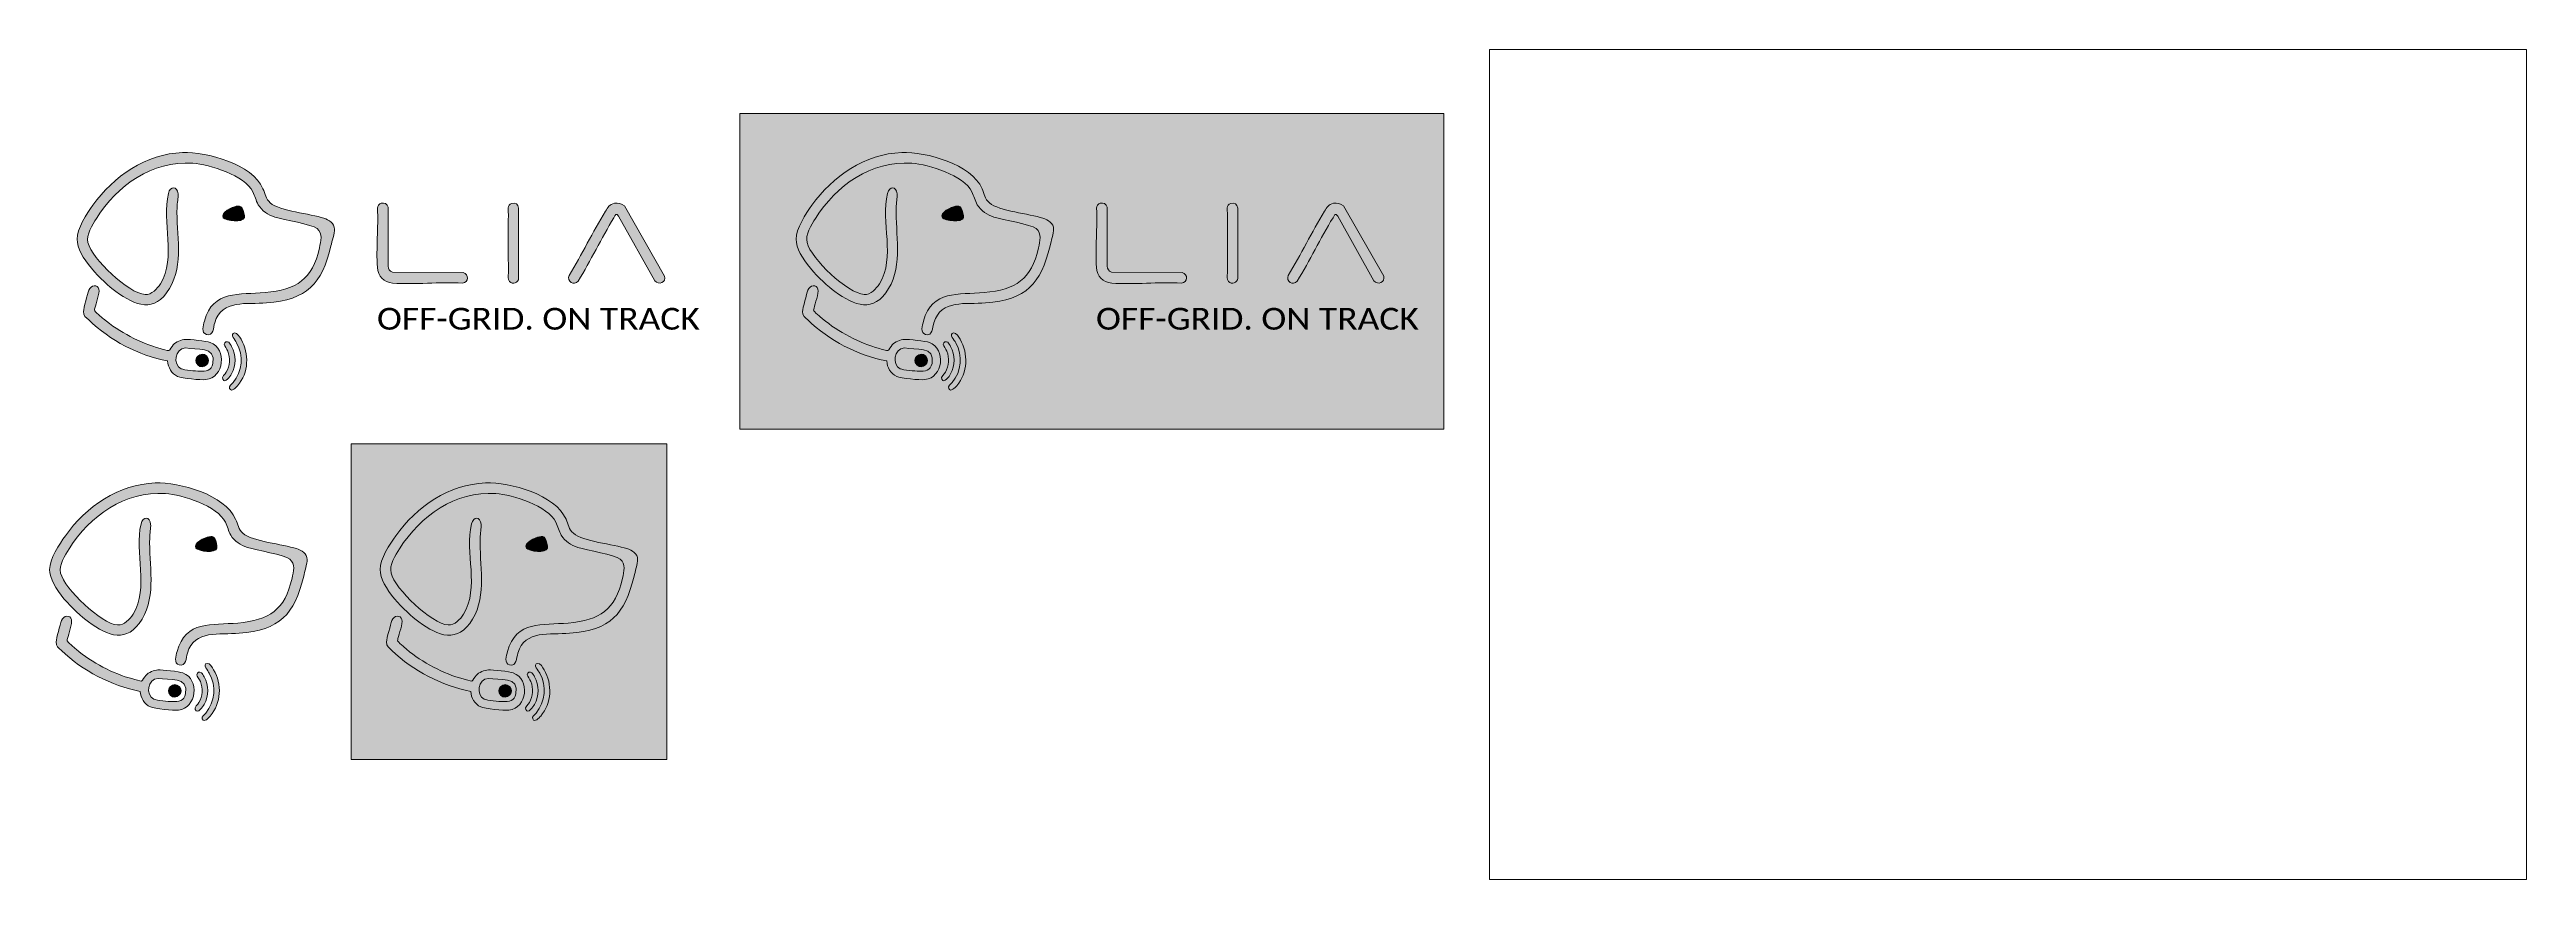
# Model space of a CAD drawing. Extents: x -362 to 2987, y -1020 to 102.
import ezdxf

# ---------------------------------------------------------------- set-up
doc = ezdxf.new("R2010")
doc.units = 0
doc.header["$MEASUREMENT"] = 0
doc.layers.add('Capa 1', color=7, linetype='Continuous', lineweight=0)
picture_1 = doc.add_image_def('image1.png', size_in_pixel=(1402, 1122))

# ---------------------------------------------------------------- blocks, each defined once
blk = doc.blocks.new('Block_0')
at = {"layer": 'Capa 1', "true_color": 0x1b242d, "transparency": 33554687}
h = blk.add_hatch(color=250, dxfattribs=at)
h.dxf.hatch_style = 2
h.paths.add_polyline_path([(1523.2, -410.7), (571.1, -410.7), (571.1, 16), (1523.2, 16)])
h = blk.add_hatch(color=250, dxfattribs=at)
h.dxf.hatch_style = 2
h.paths.add_polyline_path([(472.4, -857.4), (45.7, -857.4), (45.7, -430.7), (472.4, -430.7)])
at = {"layer": 'Capa 1'}
for points in [[(1523.2, -410.7), (571.1, -410.7), (571.1, 16), (1523.2, 16)], [(472.4, -857.4), (45.7, -857.4), (45.7, -430.7), (472.4, -430.7)]]:
    blk.add_lwpolyline(points, close=True, dxfattribs=at)
blk = doc.blocks.new('Block_3')
at = {"layer": 'Capa 1', "true_color": 0x202933, "transparency": 33554687}
h = blk.add_hatch(color=250, dxfattribs=at)
h.dxf.hatch_style = 2
edge = h.paths.add_edge_path()
edge.add_spline(control_points=[(86.3, -105.4), (90.8, -104.3), (94.7, -106.2), (95.9, -110.6), (95.9, -110.6), (95.9, -190.3), (95.9, -190.3), (96.3, -194.3), (97.7, -197), (101.6, -198.5), (101.6, -198.5), (197.4, -198.8), (197.4, -198.8), (205.5, -201.4), (205.1, -212.6), (196.2, -213.3), (165.6, -211.5), (132.2, -215.7), (101.9, -213.3), (89.8, -212.4), (82.3, -204.1), (81.4, -192.1), (79.4, -166.3), (82.9, -137.9), (81.4, -111.9), (81.4, -109.2), (83.7, -106), (86.3, -105.4)], knot_values=[0, 0, 0, 0, 1, 1, 1, 2, 2, 2, 3, 3, 3, 4, 4, 4, 5, 5, 5, 6, 6, 6, 7, 7, 7, 8, 8, 8, 9, 9, 9, 9], degree=3, periodic=0)
h = blk.add_hatch(color=250, dxfattribs=at)
h.dxf.hatch_style = 2
edge = h.paths.add_edge_path()
edge.add_spline(control_points=[(259.9, -211.2), (257, -208.2), (258.4, -203.2), (258.4, -199.7), (258.3, -173.2), (258.2, -146.6), (258.4, -120), (258.5, -115.2), (256.4, -107.2), (262.8, -105.5), (267.8, -104.2), (271.7, -106.7), (272.3, -111.9), (272.3, -111.9), (272.3, -206.7), (272.3, -206.7), (272.1, -212.8), (264, -215.6), (259.9, -211.2)], knot_values=[0, 0, 0, 0, 1, 1, 1, 2, 2, 2, 3, 3, 3, 4, 4, 4, 5, 5, 5, 6, 6, 6, 6], degree=3, periodic=0)
h = blk.add_hatch(color=250, dxfattribs=at)
h.dxf.hatch_style = 2
edge = h.paths.add_edge_path()
edge.add_spline(control_points=[(401.7, -105.4), (406.9, -104.5), (411.4, -105.7), (415.4, -109), (415.4, -109), (469.6, -204), (469.6, -204), (472, -211.9), (461.8, -216.9), (456.5, -210.1), (456.5, -210.1), (407.4, -122.7), (407.4, -122.7), (404, -117.9), (403.2, -121.7), (401.1, -125), (384, -152.6), (369.7, -182.9), (352.8, -210.7), (346.7, -217), (337.1, -211.3), (340.6, -202.9), (357.7, -174.5), (372.5, -144.6), (389.7, -116.2), (392.8, -111.2), (395.2, -106.5), (401.7, -105.4)], knot_values=[0, 0, 0, 0, 1, 1, 1, 2, 2, 2, 3, 3, 3, 4, 4, 4, 5, 5, 5, 6, 6, 6, 7, 7, 7, 8, 8, 8, 9, 9, 9, 9], degree=3, periodic=0)
at = {"layer": 'Capa 1'}
for points, knots in [([(86.3, -105.4), (90.8, -104.3), (94.7, -106.2), (95.9, -110.6), (95.9, -110.6), (95.9, -190.3), (95.9, -190.3), (96.3, -194.3), (97.7, -197), (101.6, -198.5), (101.6, -198.5), (197.4, -198.8), (197.4, -198.8), (205.5, -201.4), (205.1, -212.6), (196.2, -213.3), (165.6, -211.5), (132.2, -215.7), (101.9, -213.3), (89.8, -212.4), (82.3, -204.1), (81.4, -192.1), (79.4, -166.3), (82.9, -137.9), (81.4, -111.9), (81.4, -109.2), (83.7, -106), (86.3, -105.4)], [0, 0, 0, 0, 1, 1, 1, 2, 2, 2, 3, 3, 3, 4, 4, 4, 5, 5, 5, 6, 6, 6, 7, 7, 7, 8, 8, 8, 9, 9, 9, 9]), ([(259.9, -211.2), (257, -208.2), (258.4, -203.2), (258.4, -199.7), (258.3, -173.2), (258.2, -146.6), (258.4, -120), (258.5, -115.2), (256.4, -107.2), (262.8, -105.5), (267.8, -104.2), (271.7, -106.7), (272.3, -111.9), (272.3, -111.9), (272.3, -206.7), (272.3, -206.7), (272.1, -212.8), (264, -215.6), (259.9, -211.2)], [0, 0, 0, 0, 1, 1, 1, 2, 2, 2, 3, 3, 3, 4, 4, 4, 5, 5, 5, 6, 6, 6, 6]), ([(401.7, -105.4), (406.9, -104.5), (411.4, -105.7), (415.4, -109), (415.4, -109), (469.6, -204), (469.6, -204), (472, -211.9), (461.8, -216.9), (456.5, -210.1), (456.5, -210.1), (407.4, -122.7), (407.4, -122.7), (404, -117.9), (403.2, -121.7), (401.1, -125), (384, -152.6), (369.7, -182.9), (352.8, -210.7), (346.7, -217), (337.1, -211.3), (340.6, -202.9), (357.7, -174.5), (372.5, -144.6), (389.7, -116.2), (392.8, -111.2), (395.2, -106.5), (401.7, -105.4)], [0, 0, 0, 0, 1, 1, 1, 2, 2, 2, 3, 3, 3, 4, 4, 4, 5, 5, 5, 6, 6, 6, 7, 7, 7, 8, 8, 8, 9, 9, 9, 9])]:
    blk.add_open_spline(points, degree=3, knots=knots, dxfattribs=at)
blk = doc.blocks.new('Block_2')
at = {"layer": 'Capa 1'}
blk.add_blockref('Block_3', (0, 0), dxfattribs=at)
at = {"layer": 'Capa 1', "insert": (80.8, -276.6), "char_height": 0.2, "attachment_point": 7}
blk.add_mtext('\\C125;\\c8760636;\\FCalibri|b0|i0|c1;\\H29.394078;\\W1.107380;OFF-GRID. ON TRACK', dxfattribs=at)
blk = doc.blocks.new('Block_4')
at = {"layer": 'Capa 1', "true_color": 0x202933, "transparency": 33554687}
h = blk.add_hatch(color=250, dxfattribs=at)
h.dxf.hatch_style = 2
edge = h.paths.add_edge_path()
edge.add_spline(control_points=[(-182, -36.8), (-148.8, -35.7), (-87.8, -52.7), (-73.3, -85.7), (-70.1, -92.9), (-69.9, -99.3), (-63.4, -104.9), (-50.7, -115.9), (-9.1, -119.6), (8.8, -125.6), (15.8, -128), (23.5, -132), (23.4, -140.6), (23.4, -145.9), (20, -157.2), (18.6, -162.9), (6.1, -214.9), (-13.6, -235.7), (-68.5, -240.2), (-94.9, -242.3), (-128.8, -234.9), (-138.5, -266.9), (-140.4, -273.2), (-140, -285.4), (-149.7, -282.8), (-157.4, -280.8), (-154, -270.3), (-152.5, -264.8), (-140.9, -222), (-105.2, -229.5), (-70.4, -226.2), (-27.6, -222.3), (-6.6, -208.4), (3, -165.6), (4.9, -156.7), (7.9, -146.4), (-0.2, -139.7), (-7.7, -133.5), (-44.8, -128.3), (-57.3, -124.1), (-66.4, -120.9), (-74.8, -115.8), (-79.8, -107.4), (-83, -101.9), (-84.2, -95.5), (-87, -90), (-98, -67.9), (-145.2, -52.7), (-168.3, -51.2), (-223.3, -47.7), (-270.2, -81), (-298.4, -125.8), (-304.1, -134.8), (-312.5, -147.9), (-309.9, -158.6), (-304.5, -180.4), (-255.2, -227.2), (-232.8, -228.8), (-223.9, -229.4), (-216.2, -221.1), (-212, -214.2), (-189.9, -178.4), (-210.5, -130.8), (-201.2, -92.2), (-198.6, -81.6), (-189, -82.2), (-188.2, -92.6), (-187.7, -98), (-189.4, -105.2), (-189.5, -110.9), (-190.5, -147.1), (-180.1, -188), (-199.7, -220.8), (-219.9, -254.5), (-245.9, -243.9), (-272.2, -224.6), (-290.8, -211), (-324.5, -178.2), (-324.7, -153.9), (-324.9, -140.1), (-311.5, -119.2), (-303.5, -108.1), (-275.5, -69.1), (-231.4, -38.5), (-182, -36.8)], knot_values=[0, 0, 0, 0, 1, 1, 1, 2, 2, 2, 3, 3, 3, 4, 4, 4, 5, 5, 5, 6, 6, 6, 7, 7, 7, 8, 8, 8, 9, 9, 9, 10, 10, 10, 11, 11, 11, 12, 12, 12, 13, 13, 13, 14, 14, 14, 15, 15, 15, 16, 16, 16, 17, 17, 17, 18, 18, 18, 19, 19, 19, 20, 20, 20, 21, 21, 21, 22, 22, 22, 23, 23, 23, 24, 24, 24, 25, 25, 25, 26, 26, 26, 27, 27, 27, 28, 28, 28, 28], degree=3, periodic=0)
h = blk.add_hatch(color=250, dxfattribs=at)
h.dxf.hatch_style = 2
edge = h.paths.add_edge_path()
edge.add_spline(control_points=[(-109.4, -109.5), (-105.9, -109), (-103.5, -108.9), (-101.5, -112), (-99.9, -114.6), (-97.9, -121.9), (-98.5, -124.8), (-99.9, -132.1), (-123.8, -129.6), (-127, -124.9), (-131.3, -118.2), (-114.6, -110.2), (-109.4, -109.5)], knot_values=[0, 0, 0, 0, 1, 1, 1, 2, 2, 2, 3, 3, 3, 4, 4, 4, 4], degree=3, periodic=0)
h = blk.add_hatch(color=250, dxfattribs=at)
h.dxf.hatch_style = 2
edge = h.paths.add_edge_path()
edge.add_spline(control_points=[(-178.2, -301), (-192.3, -301.7), (-195.6, -323.6), (-183.9, -329.1), (-179.9, -331), (-164, -332.3), (-158.9, -332.5), (-150.3, -332.7), (-142.8, -331.6), (-141, -321.9), (-136.4, -297.7), (-163.3, -303.8), (-178.2, -301)], knot_values=[0, 0, 0, 0, 1, 1, 1, 2, 2, 2, 3, 3, 3, 4, 4, 4, 4], degree=3, periodic=0)
edge = h.paths.add_edge_path()
edge.add_spline(control_points=[(-202.2, -318.6), (-241.8, -310.8), (-279.8, -291.2), (-308.9, -263.2), (-312.7, -259.6), (-316.2, -257.6), (-315.9, -251.8), (-315.7, -246.8), (-310.6, -228.1), (-308.7, -223), (-306.1, -215.6), (-296.7, -214.9), (-295.2, -221.6), (-293.9, -227.2), (-299.2, -240.7), (-300.5, -247), (-300.7, -247.9), (-301.2, -249.4), (-301.2, -250.1), (-301.2, -251.4), (-290.9, -260.1), (-289, -261.6), (-267.3, -279.5), (-239.4, -294.5), (-212.2, -301.8), (-209.9, -302.4), (-202.2, -304.6), (-200.5, -304.6), (-199.3, -304.6), (-196.4, -298.6), (-194.9, -297), (-191.2, -293.1), (-183.7, -289.6), (-178.3, -289.5), (-172.4, -289.3), (-149.7, -291.7), (-144.6, -293.6), (-121.4, -302.3), (-126, -341.3), (-150.6, -343.8), (-157.4, -344.5), (-182.8, -342.1), (-188.7, -339.5), (-196.7, -335.9), (-201.6, -327.2), (-202.2, -318.6)], knot_values=[0, 0, 0, 0, 1, 1, 1, 2, 2, 2, 3, 3, 3, 4, 4, 4, 5, 5, 5, 6, 6, 6, 7, 7, 7, 8, 8, 8, 9, 9, 9, 10, 10, 10, 11, 11, 11, 12, 12, 12, 13, 13, 13, 14, 14, 14, 15, 15, 15, 15], degree=3, periodic=0)
at = {"layer": 'Capa 1', "true_color": 0x3ead84, "transparency": 33554687}
h = blk.add_hatch(color=125, dxfattribs=at)
h.dxf.hatch_style = 2
edge = h.paths.add_edge_path()
edge.add_spline(control_points=[(-119.5, -293.4), (-118.8, -294), (-116.4, -297.8), (-115.8, -298.9), (-109.5, -310.7), (-109.3, -324.4), (-115.9, -336.2), (-117.5, -339), (-124.7, -350), (-127.8, -343.2), (-129.3, -340), (-124.5, -336.4), (-122.9, -333.6), (-117.8, -325.3), (-117.2, -314.3), (-120.9, -305.3), (-122.1, -302.4), (-125.7, -298.4), (-125.7, -296.1), (-125.6, -292.6), (-122, -291.5), (-119.5, -293.4)], knot_values=[0, 0, 0, 0, 1, 1, 1, 2, 2, 2, 3, 3, 3, 4, 4, 4, 5, 5, 5, 6, 6, 6, 7, 7, 7, 7], degree=3, periodic=0)
h = blk.add_hatch(color=125, dxfattribs=at)
h.dxf.hatch_style = 2
edge = h.paths.add_edge_path()
edge.add_spline(control_points=[(-111.9, -280.7), (-108.1, -279.9), (-104.8, -286.3), (-103, -289.3), (-91.6, -308.9), (-92.6, -334.5), (-107.6, -352), (-109.7, -354.4), (-115.9, -361.3), (-118.4, -355.8), (-119.9, -352.3), (-115.6, -350.3), (-113.7, -347.9), (-101.2, -332.2), (-99.1, -311.6), (-108.9, -293.9), (-110.6, -290.8), (-118.9, -282.2), (-111.9, -280.7)], knot_values=[0, 0, 0, 0, 1, 1, 1, 2, 2, 2, 3, 3, 3, 4, 4, 4, 5, 5, 5, 6, 6, 6, 6], degree=3, periodic=0)
h = blk.add_hatch(color=125, dxfattribs=at)
h.dxf.hatch_style = 2
edge = h.paths.add_edge_path()
edge.add_spline(control_points=[(-161.5, -324), (-169.7, -315.7), (-156.8, -304), (-149.3, -312.2), (-141.9, -320.3), (-154.2, -331.3), (-161.5, -324)], knot_values=[0, 0, 0, 0, 1, 1, 1, 2, 2, 2, 2], degree=3, periodic=0)
at = {"layer": 'Capa 1'}
for points, knots in [([(-182, -36.8), (-148.8, -35.7), (-87.8, -52.7), (-73.3, -85.7), (-70.1, -92.9), (-69.9, -99.3), (-63.4, -104.9), (-50.7, -115.9), (-9.1, -119.6), (8.8, -125.6), (15.8, -128), (23.5, -132), (23.4, -140.6), (23.4, -145.9), (20, -157.2), (18.6, -162.9), (6.1, -214.9), (-13.6, -235.7), (-68.5, -240.2), (-94.9, -242.3), (-128.8, -234.9), (-138.5, -266.9), (-140.4, -273.2), (-140, -285.4), (-149.7, -282.8), (-157.4, -280.8), (-154, -270.3), (-152.5, -264.8), (-140.9, -222), (-105.2, -229.5), (-70.4, -226.2), (-27.6, -222.3), (-6.6, -208.4), (3, -165.6), (4.9, -156.7), (7.9, -146.4), (-0.2, -139.7), (-7.7, -133.5), (-44.8, -128.3), (-57.3, -124.1), (-66.4, -120.9), (-74.8, -115.8), (-79.8, -107.4), (-83, -101.9), (-84.2, -95.5), (-87, -90), (-98, -67.9), (-145.2, -52.7), (-168.3, -51.2), (-223.3, -47.7), (-270.2, -81), (-298.4, -125.8), (-304.1, -134.8), (-312.5, -147.9), (-309.9, -158.6), (-304.5, -180.4), (-255.2, -227.2), (-232.8, -228.8), (-223.9, -229.4), (-216.2, -221.1), (-212, -214.2), (-189.9, -178.4), (-210.5, -130.8), (-201.2, -92.2), (-198.6, -81.6), (-189, -82.2), (-188.2, -92.6), (-187.7, -98), (-189.4, -105.2), (-189.5, -110.9), (-190.5, -147.1), (-180.1, -188), (-199.7, -220.8), (-219.9, -254.5), (-245.9, -243.9), (-272.2, -224.6), (-290.8, -211), (-324.5, -178.2), (-324.7, -153.9), (-324.9, -140.1), (-311.5, -119.2), (-303.5, -108.1), (-275.5, -69.1), (-231.4, -38.5), (-182, -36.8)], [0, 0, 0, 0, 1, 1, 1, 2, 2, 2, 3, 3, 3, 4, 4, 4, 5, 5, 5, 6, 6, 6, 7, 7, 7, 8, 8, 8, 9, 9, 9, 10, 10, 10, 11, 11, 11, 12, 12, 12, 13, 13, 13, 14, 14, 14, 15, 15, 15, 16, 16, 16, 17, 17, 17, 18, 18, 18, 19, 19, 19, 20, 20, 20, 21, 21, 21, 22, 22, 22, 23, 23, 23, 24, 24, 24, 25, 25, 25, 26, 26, 26, 27, 27, 27, 28, 28, 28, 28]), ([(-109.4, -109.5), (-105.9, -109), (-103.5, -108.9), (-101.5, -112), (-99.9, -114.6), (-97.9, -121.9), (-98.5, -124.8), (-99.9, -132.1), (-123.8, -129.6), (-127, -124.9), (-131.3, -118.2), (-114.6, -110.2), (-109.4, -109.5)], [0, 0, 0, 0, 1, 1, 1, 2, 2, 2, 3, 3, 3, 4, 4, 4, 4]), ([(-202.2, -318.6), (-241.8, -310.8), (-279.8, -291.2), (-308.9, -263.2), (-312.7, -259.6), (-316.2, -257.6), (-315.9, -251.8), (-315.7, -246.8), (-310.6, -228.1), (-308.7, -223), (-306.1, -215.6), (-296.7, -214.9), (-295.2, -221.6), (-293.9, -227.2), (-299.2, -240.7), (-300.5, -247), (-300.7, -247.9), (-301.2, -249.4), (-301.2, -250.1), (-301.2, -251.4), (-290.9, -260.1), (-289, -261.6), (-267.3, -279.5), (-239.4, -294.5), (-212.2, -301.8), (-209.9, -302.4), (-202.2, -304.6), (-200.5, -304.6), (-199.3, -304.6), (-196.4, -298.6), (-194.9, -297), (-191.2, -293.1), (-183.7, -289.6), (-178.3, -289.5), (-172.4, -289.3), (-149.7, -291.7), (-144.6, -293.6), (-121.4, -302.3), (-126, -341.3), (-150.6, -343.8), (-157.4, -344.5), (-182.8, -342.1), (-188.7, -339.5), (-196.7, -335.9), (-201.6, -327.2), (-202.2, -318.6)], [0, 0, 0, 0, 1, 1, 1, 2, 2, 2, 3, 3, 3, 4, 4, 4, 5, 5, 5, 6, 6, 6, 7, 7, 7, 8, 8, 8, 9, 9, 9, 10, 10, 10, 11, 11, 11, 12, 12, 12, 13, 13, 13, 14, 14, 14, 15, 15, 15, 15]), ([(-178.2, -301), (-192.3, -301.7), (-195.6, -323.6), (-183.9, -329.1), (-179.9, -331), (-164, -332.3), (-158.9, -332.5), (-150.3, -332.7), (-142.8, -331.6), (-141, -321.9), (-136.4, -297.7), (-163.3, -303.8), (-178.2, -301)], [0, 0, 0, 0, 1, 1, 1, 2, 2, 2, 3, 3, 3, 4, 4, 4, 4]), ([(-119.5, -293.4), (-118.8, -294), (-116.4, -297.8), (-115.8, -298.9), (-109.5, -310.7), (-109.3, -324.4), (-115.9, -336.2), (-117.5, -339), (-124.7, -350), (-127.8, -343.2), (-129.3, -340), (-124.5, -336.4), (-122.9, -333.6), (-117.8, -325.3), (-117.2, -314.3), (-120.9, -305.3), (-122.1, -302.4), (-125.7, -298.4), (-125.7, -296.1), (-125.6, -292.6), (-122, -291.5), (-119.5, -293.4)], [0, 0, 0, 0, 1, 1, 1, 2, 2, 2, 3, 3, 3, 4, 4, 4, 5, 5, 5, 6, 6, 6, 7, 7, 7, 7]), ([(-111.9, -280.7), (-108.1, -279.9), (-104.8, -286.3), (-103, -289.3), (-91.6, -308.9), (-92.6, -334.5), (-107.6, -352), (-109.7, -354.4), (-115.9, -361.3), (-118.4, -355.8), (-119.9, -352.3), (-115.6, -350.3), (-113.7, -347.9), (-101.2, -332.2), (-99.1, -311.6), (-108.9, -293.9), (-110.6, -290.8), (-118.9, -282.2), (-111.9, -280.7)], [0, 0, 0, 0, 1, 1, 1, 2, 2, 2, 3, 3, 3, 4, 4, 4, 5, 5, 5, 6, 6, 6, 6]), ([(-161.5, -324), (-169.7, -315.7), (-156.8, -304), (-149.3, -312.2), (-141.9, -320.3), (-154.2, -331.3), (-161.5, -324)], [0, 0, 0, 0, 1, 1, 1, 2, 2, 2, 2])]:
    blk.add_open_spline(points, degree=3, knots=knots, dxfattribs=at)
blk = doc.blocks.new('Block_1')
at = {"layer": 'Capa 1'}
for name in ['Block_4', 'Block_2']:
    blk.add_blockref(name, (0, 0), dxfattribs=at)
blk = doc.blocks.new('Block_7')
at = {"layer": 'Capa 1', "true_color": 0xf2f1f5, "transparency": 33554687}
h = blk.add_hatch(color=7, dxfattribs=at)
h.dxf.hatch_style = 2
edge = h.paths.add_edge_path()
edge.add_spline(control_points=[(1058.4, -105.4), (1062.9, -104.3), (1066.8, -106.2), (1068, -110.6), (1068, -110.6), (1068, -190.3), (1068, -190.3), (1068.4, -194.3), (1069.8, -197), (1073.7, -198.5), (1073.7, -198.5), (1169.4, -198.8), (1169.4, -198.8), (1177.6, -201.4), (1177.2, -212.6), (1168.2, -213.3), (1137.6, -211.5), (1104.3, -215.7), (1074, -213.3), (1061.9, -212.4), (1054.4, -204.1), (1053.5, -192.1), (1051.5, -166.3), (1055, -137.9), (1053.5, -111.9), (1053.5, -109.2), (1055.8, -106), (1058.4, -105.4)], knot_values=[0, 0, 0, 0, 1, 1, 1, 2, 2, 2, 3, 3, 3, 4, 4, 4, 5, 5, 5, 6, 6, 6, 7, 7, 7, 8, 8, 8, 9, 9, 9, 9], degree=3, periodic=0)
h = blk.add_hatch(color=7, dxfattribs=at)
h.dxf.hatch_style = 2
edge = h.paths.add_edge_path()
edge.add_spline(control_points=[(1231.9, -211.2), (1229.1, -208.2), (1230.5, -203.2), (1230.5, -199.7), (1230.4, -173.2), (1230.3, -146.6), (1230.5, -120), (1230.5, -115.2), (1228.5, -107.2), (1234.9, -105.5), (1239.9, -104.2), (1243.8, -106.7), (1244.4, -111.9), (1244.4, -111.9), (1244.4, -206.7), (1244.4, -206.7), (1244.2, -212.8), (1236.1, -215.6), (1231.9, -211.2)], knot_values=[0, 0, 0, 0, 1, 1, 1, 2, 2, 2, 3, 3, 3, 4, 4, 4, 5, 5, 5, 6, 6, 6, 6], degree=3, periodic=0)
h = blk.add_hatch(color=7, dxfattribs=at)
h.dxf.hatch_style = 2
edge = h.paths.add_edge_path()
edge.add_spline(control_points=[(1373.8, -105.4), (1379, -104.5), (1383.5, -105.7), (1387.5, -109), (1387.5, -109), (1441.7, -204), (1441.7, -204), (1444.1, -211.9), (1433.8, -216.9), (1428.6, -210.1), (1428.6, -210.1), (1379.5, -122.7), (1379.5, -122.7), (1376.1, -117.9), (1375.2, -121.7), (1373.2, -125), (1356.1, -152.6), (1341.8, -182.9), (1324.9, -210.7), (1318.8, -217), (1309.2, -211.3), (1312.7, -202.9), (1329.8, -174.5), (1344.6, -144.6), (1361.8, -116.2), (1364.8, -111.2), (1367.2, -106.5), (1373.8, -105.4)], knot_values=[0, 0, 0, 0, 1, 1, 1, 2, 2, 2, 3, 3, 3, 4, 4, 4, 5, 5, 5, 6, 6, 6, 7, 7, 7, 8, 8, 8, 9, 9, 9, 9], degree=3, periodic=0)
at = {"layer": 'Capa 1'}
for points, knots in [([(1058.4, -105.4), (1062.9, -104.3), (1066.8, -106.2), (1068, -110.6), (1068, -110.6), (1068, -190.3), (1068, -190.3), (1068.4, -194.3), (1069.8, -197), (1073.7, -198.5), (1073.7, -198.5), (1169.4, -198.8), (1169.4, -198.8), (1177.6, -201.4), (1177.2, -212.6), (1168.2, -213.3), (1137.6, -211.5), (1104.3, -215.7), (1074, -213.3), (1061.9, -212.4), (1054.4, -204.1), (1053.5, -192.1), (1051.5, -166.3), (1055, -137.9), (1053.5, -111.9), (1053.5, -109.2), (1055.8, -106), (1058.4, -105.4)], [0, 0, 0, 0, 1, 1, 1, 2, 2, 2, 3, 3, 3, 4, 4, 4, 5, 5, 5, 6, 6, 6, 7, 7, 7, 8, 8, 8, 9, 9, 9, 9]), ([(1231.9, -211.2), (1229.1, -208.2), (1230.5, -203.2), (1230.5, -199.7), (1230.4, -173.2), (1230.3, -146.6), (1230.5, -120), (1230.5, -115.2), (1228.5, -107.2), (1234.9, -105.5), (1239.9, -104.2), (1243.8, -106.7), (1244.4, -111.9), (1244.4, -111.9), (1244.4, -206.7), (1244.4, -206.7), (1244.2, -212.8), (1236.1, -215.6), (1231.9, -211.2)], [0, 0, 0, 0, 1, 1, 1, 2, 2, 2, 3, 3, 3, 4, 4, 4, 5, 5, 5, 6, 6, 6, 6]), ([(1373.8, -105.4), (1379, -104.5), (1383.5, -105.7), (1387.5, -109), (1387.5, -109), (1441.7, -204), (1441.7, -204), (1444.1, -211.9), (1433.8, -216.9), (1428.6, -210.1), (1428.6, -210.1), (1379.5, -122.7), (1379.5, -122.7), (1376.1, -117.9), (1375.2, -121.7), (1373.2, -125), (1356.1, -152.6), (1341.8, -182.9), (1324.9, -210.7), (1318.8, -217), (1309.2, -211.3), (1312.7, -202.9), (1329.8, -174.5), (1344.6, -144.6), (1361.8, -116.2), (1364.8, -111.2), (1367.2, -106.5), (1373.8, -105.4)], [0, 0, 0, 0, 1, 1, 1, 2, 2, 2, 3, 3, 3, 4, 4, 4, 5, 5, 5, 6, 6, 6, 7, 7, 7, 8, 8, 8, 9, 9, 9, 9])]:
    blk.add_open_spline(points, degree=3, knots=knots, dxfattribs=at)
blk = doc.blocks.new('Block_6')
at = {"layer": 'Capa 1'}
blk.add_blockref('Block_7', (0, 0), dxfattribs=at)
at = {"layer": 'Capa 1', "insert": (1052.8, -276.6), "char_height": 0.2, "attachment_point": 7}
blk.add_mtext('\\C125;\\c8760636;\\FCalibri|b0|i0|c1;\\H29.394078;\\W1.107380;OFF-GRID. ON TRACK', dxfattribs=at)
blk = doc.blocks.new('Block_8')
at = {"layer": 'Capa 1', "true_color": 0xf2f1f5, "transparency": 33554687}
h = blk.add_hatch(color=7, dxfattribs=at)
h.dxf.hatch_style = 2
edge = h.paths.add_edge_path()
edge.add_spline(control_points=[(790.1, -36.8), (823.3, -35.7), (884.2, -52.7), (898.8, -85.7), (902, -92.9), (902.2, -99.3), (908.7, -104.9), (921.4, -115.9), (963, -119.6), (980.9, -125.6), (987.9, -128), (995.6, -132), (995.5, -140.6), (995.5, -145.9), (992.1, -157.2), (990.7, -162.9), (978.2, -214.9), (958.5, -235.7), (903.6, -240.2), (877.2, -242.3), (843.3, -234.9), (833.6, -266.9), (831.7, -273.2), (832.1, -285.4), (822.4, -282.8), (814.7, -280.8), (818.1, -270.3), (819.6, -264.8), (831.2, -222), (866.9, -229.5), (901.7, -226.2), (944.5, -222.3), (965.5, -208.4), (975.1, -165.6), (977, -156.7), (980, -146.4), (971.9, -139.7), (964.3, -133.5), (927.3, -128.3), (914.8, -124.1), (905.7, -120.9), (897.3, -115.8), (892.3, -107.4), (889, -101.9), (887.8, -95.5), (885.1, -90), (874.1, -67.9), (826.9, -52.7), (803.8, -51.2), (748.8, -47.7), (701.9, -81), (673.6, -125.8), (668, -134.8), (659.5, -147.9), (662.2, -158.6), (667.6, -180.4), (716.9, -227.2), (739.3, -228.8), (748.2, -229.4), (755.8, -221.1), (760.1, -214.2), (782.2, -178.4), (761.6, -130.8), (770.9, -92.2), (773.5, -81.6), (783, -82.2), (783.9, -92.6), (784.3, -98), (782.7, -105.2), (782.6, -110.9), (781.6, -147.1), (792, -188), (772.4, -220.8), (752.2, -254.5), (726.2, -243.9), (699.9, -224.6), (681.3, -211), (647.6, -178.2), (647.3, -153.9), (647.2, -140.1), (660.6, -119.2), (668.6, -108.1), (696.6, -69.1), (740.7, -38.5), (790.1, -36.8)], knot_values=[0, 0, 0, 0, 1, 1, 1, 2, 2, 2, 3, 3, 3, 4, 4, 4, 5, 5, 5, 6, 6, 6, 7, 7, 7, 8, 8, 8, 9, 9, 9, 10, 10, 10, 11, 11, 11, 12, 12, 12, 13, 13, 13, 14, 14, 14, 15, 15, 15, 16, 16, 16, 17, 17, 17, 18, 18, 18, 19, 19, 19, 20, 20, 20, 21, 21, 21, 22, 22, 22, 23, 23, 23, 24, 24, 24, 25, 25, 25, 26, 26, 26, 27, 27, 27, 28, 28, 28, 28], degree=3, periodic=0)
h = blk.add_hatch(color=7, dxfattribs=at)
h.dxf.hatch_style = 2
edge = h.paths.add_edge_path()
edge.add_spline(control_points=[(862.7, -109.5), (866.2, -109), (868.6, -108.9), (870.6, -112), (872.2, -114.6), (874.2, -121.9), (873.6, -124.8), (872.2, -132.1), (848.2, -129.6), (845.1, -124.9), (840.8, -118.2), (857.4, -110.2), (862.7, -109.5)], knot_values=[0, 0, 0, 0, 1, 1, 1, 2, 2, 2, 3, 3, 3, 4, 4, 4, 4], degree=3, periodic=0)
h = blk.add_hatch(color=7, dxfattribs=at)
h.dxf.hatch_style = 2
edge = h.paths.add_edge_path()
edge.add_spline(control_points=[(793.9, -301), (779.8, -301.7), (776.5, -323.6), (788.1, -329.1), (792.1, -331), (808.1, -332.3), (813.2, -332.5), (821.8, -332.7), (829.3, -331.6), (831.1, -321.9), (835.7, -297.7), (808.8, -303.8), (793.9, -301)], knot_values=[0, 0, 0, 0, 1, 1, 1, 2, 2, 2, 3, 3, 3, 4, 4, 4, 4], degree=3, periodic=0)
edge = h.paths.add_edge_path()
edge.add_spline(control_points=[(769.9, -318.6), (730.3, -310.8), (692.2, -291.2), (663.2, -263.2), (659.3, -259.6), (655.9, -257.6), (656.2, -251.8), (656.4, -246.8), (661.5, -228.1), (663.3, -223), (666, -215.6), (675.4, -214.9), (676.9, -221.6), (678.2, -227.2), (672.9, -240.7), (671.6, -247), (671.4, -247.9), (670.9, -249.4), (670.9, -250.1), (670.9, -251.4), (681.2, -260.1), (683.1, -261.6), (704.7, -279.5), (732.7, -294.5), (759.9, -301.8), (762.2, -302.4), (769.9, -304.6), (771.6, -304.6), (772.8, -304.6), (775.7, -298.6), (777.2, -297), (780.9, -293.1), (788.4, -289.6), (793.8, -289.5), (799.7, -289.3), (822.4, -291.7), (827.5, -293.6), (850.7, -302.3), (846, -341.3), (821.5, -343.8), (814.7, -344.5), (789.3, -342.1), (783.4, -339.5), (775.4, -335.9), (770.4, -327.2), (769.9, -318.6)], knot_values=[0, 0, 0, 0, 1, 1, 1, 2, 2, 2, 3, 3, 3, 4, 4, 4, 5, 5, 5, 6, 6, 6, 7, 7, 7, 8, 8, 8, 9, 9, 9, 10, 10, 10, 11, 11, 11, 12, 12, 12, 13, 13, 13, 14, 14, 14, 15, 15, 15, 15], degree=3, periodic=0)
at = {"layer": 'Capa 1', "true_color": 0x3ead84, "transparency": 33554687}
h = blk.add_hatch(color=125, dxfattribs=at)
h.dxf.hatch_style = 2
edge = h.paths.add_edge_path()
edge.add_spline(control_points=[(852.6, -293.4), (853.3, -294), (855.7, -297.8), (856.2, -298.9), (862.6, -310.7), (862.8, -324.4), (856.2, -336.2), (854.6, -339), (847.3, -350), (844.2, -343.2), (842.8, -340), (847.5, -336.4), (849.2, -333.6), (854.3, -325.3), (854.9, -314.3), (851.2, -305.3), (850, -302.4), (846.4, -298.4), (846.4, -296.1), (846.4, -292.6), (850.1, -291.5), (852.6, -293.4)], knot_values=[0, 0, 0, 0, 1, 1, 1, 2, 2, 2, 3, 3, 3, 4, 4, 4, 5, 5, 5, 6, 6, 6, 7, 7, 7, 7], degree=3, periodic=0)
h = blk.add_hatch(color=125, dxfattribs=at)
h.dxf.hatch_style = 2
edge = h.paths.add_edge_path()
edge.add_spline(control_points=[(860.2, -280.7), (864, -279.9), (867.3, -286.3), (869.1, -289.3), (880.4, -308.9), (879.5, -334.5), (864.5, -352), (862.4, -354.4), (856.2, -361.3), (853.7, -355.8), (852.2, -352.3), (856.5, -350.3), (858.4, -347.9), (870.9, -332.2), (873, -311.6), (863.2, -293.9), (861.5, -290.8), (853.2, -282.2), (860.2, -280.7)], knot_values=[0, 0, 0, 0, 1, 1, 1, 2, 2, 2, 3, 3, 3, 4, 4, 4, 5, 5, 5, 6, 6, 6, 6], degree=3, periodic=0)
h = blk.add_hatch(color=125, dxfattribs=at)
h.dxf.hatch_style = 2
edge = h.paths.add_edge_path()
edge.add_spline(control_points=[(810.6, -324), (802.4, -315.7), (815.3, -304), (822.8, -312.2), (830.2, -320.3), (817.9, -331.3), (810.6, -324)], knot_values=[0, 0, 0, 0, 1, 1, 1, 2, 2, 2, 2], degree=3, periodic=0)
at = {"layer": 'Capa 1'}
for points, knots in [([(790.1, -36.8), (823.3, -35.7), (884.2, -52.7), (898.8, -85.7), (902, -92.9), (902.2, -99.3), (908.7, -104.9), (921.4, -115.9), (963, -119.6), (980.9, -125.6), (987.9, -128), (995.6, -132), (995.5, -140.6), (995.5, -145.9), (992.1, -157.2), (990.7, -162.9), (978.2, -214.9), (958.5, -235.7), (903.6, -240.2), (877.2, -242.3), (843.3, -234.9), (833.6, -266.9), (831.7, -273.2), (832.1, -285.4), (822.4, -282.8), (814.7, -280.8), (818.1, -270.3), (819.6, -264.8), (831.2, -222), (866.9, -229.5), (901.7, -226.2), (944.5, -222.3), (965.5, -208.4), (975.1, -165.6), (977, -156.7), (980, -146.4), (971.9, -139.7), (964.3, -133.5), (927.3, -128.3), (914.8, -124.1), (905.7, -120.9), (897.3, -115.8), (892.3, -107.4), (889, -101.9), (887.8, -95.5), (885.1, -90), (874.1, -67.9), (826.9, -52.7), (803.8, -51.2), (748.8, -47.7), (701.9, -81), (673.6, -125.8), (668, -134.8), (659.5, -147.9), (662.2, -158.6), (667.6, -180.4), (716.9, -227.2), (739.3, -228.8), (748.2, -229.4), (755.8, -221.1), (760.1, -214.2), (782.2, -178.4), (761.6, -130.8), (770.9, -92.2), (773.5, -81.6), (783, -82.2), (783.9, -92.6), (784.3, -98), (782.7, -105.2), (782.6, -110.9), (781.6, -147.1), (792, -188), (772.4, -220.8), (752.2, -254.5), (726.2, -243.9), (699.9, -224.6), (681.3, -211), (647.6, -178.2), (647.3, -153.9), (647.2, -140.1), (660.6, -119.2), (668.6, -108.1), (696.6, -69.1), (740.7, -38.5), (790.1, -36.8)], [0, 0, 0, 0, 1, 1, 1, 2, 2, 2, 3, 3, 3, 4, 4, 4, 5, 5, 5, 6, 6, 6, 7, 7, 7, 8, 8, 8, 9, 9, 9, 10, 10, 10, 11, 11, 11, 12, 12, 12, 13, 13, 13, 14, 14, 14, 15, 15, 15, 16, 16, 16, 17, 17, 17, 18, 18, 18, 19, 19, 19, 20, 20, 20, 21, 21, 21, 22, 22, 22, 23, 23, 23, 24, 24, 24, 25, 25, 25, 26, 26, 26, 27, 27, 27, 28, 28, 28, 28]), ([(862.7, -109.5), (866.2, -109), (868.6, -108.9), (870.6, -112), (872.2, -114.6), (874.2, -121.9), (873.6, -124.8), (872.2, -132.1), (848.2, -129.6), (845.1, -124.9), (840.8, -118.2), (857.4, -110.2), (862.7, -109.5)], [0, 0, 0, 0, 1, 1, 1, 2, 2, 2, 3, 3, 3, 4, 4, 4, 4]), ([(769.9, -318.6), (730.3, -310.8), (692.2, -291.2), (663.2, -263.2), (659.3, -259.6), (655.9, -257.6), (656.2, -251.8), (656.4, -246.8), (661.5, -228.1), (663.3, -223), (666, -215.6), (675.4, -214.9), (676.9, -221.6), (678.2, -227.2), (672.9, -240.7), (671.6, -247), (671.4, -247.9), (670.9, -249.4), (670.9, -250.1), (670.9, -251.4), (681.2, -260.1), (683.1, -261.6), (704.7, -279.5), (732.7, -294.5), (759.9, -301.8), (762.2, -302.4), (769.9, -304.6), (771.6, -304.6), (772.8, -304.6), (775.7, -298.6), (777.2, -297), (780.9, -293.1), (788.4, -289.6), (793.8, -289.5), (799.7, -289.3), (822.4, -291.7), (827.5, -293.6), (850.7, -302.3), (846, -341.3), (821.5, -343.8), (814.7, -344.5), (789.3, -342.1), (783.4, -339.5), (775.4, -335.9), (770.4, -327.2), (769.9, -318.6)], [0, 0, 0, 0, 1, 1, 1, 2, 2, 2, 3, 3, 3, 4, 4, 4, 5, 5, 5, 6, 6, 6, 7, 7, 7, 8, 8, 8, 9, 9, 9, 10, 10, 10, 11, 11, 11, 12, 12, 12, 13, 13, 13, 14, 14, 14, 15, 15, 15, 15]), ([(793.9, -301), (779.8, -301.7), (776.5, -323.6), (788.1, -329.1), (792.1, -331), (808.1, -332.3), (813.2, -332.5), (821.8, -332.7), (829.3, -331.6), (831.1, -321.9), (835.7, -297.7), (808.8, -303.8), (793.9, -301)], [0, 0, 0, 0, 1, 1, 1, 2, 2, 2, 3, 3, 3, 4, 4, 4, 4]), ([(852.6, -293.4), (853.3, -294), (855.7, -297.8), (856.2, -298.9), (862.6, -310.7), (862.8, -324.4), (856.2, -336.2), (854.6, -339), (847.3, -350), (844.2, -343.2), (842.8, -340), (847.5, -336.4), (849.2, -333.6), (854.3, -325.3), (854.9, -314.3), (851.2, -305.3), (850, -302.4), (846.4, -298.4), (846.4, -296.1), (846.4, -292.6), (850.1, -291.5), (852.6, -293.4)], [0, 0, 0, 0, 1, 1, 1, 2, 2, 2, 3, 3, 3, 4, 4, 4, 5, 5, 5, 6, 6, 6, 7, 7, 7, 7]), ([(860.2, -280.7), (864, -279.9), (867.3, -286.3), (869.1, -289.3), (880.4, -308.9), (879.5, -334.5), (864.5, -352), (862.4, -354.4), (856.2, -361.3), (853.7, -355.8), (852.2, -352.3), (856.5, -350.3), (858.4, -347.9), (870.9, -332.2), (873, -311.6), (863.2, -293.9), (861.5, -290.8), (853.2, -282.2), (860.2, -280.7)], [0, 0, 0, 0, 1, 1, 1, 2, 2, 2, 3, 3, 3, 4, 4, 4, 5, 5, 5, 6, 6, 6, 6]), ([(810.6, -324), (802.4, -315.7), (815.3, -304), (822.8, -312.2), (830.2, -320.3), (817.9, -331.3), (810.6, -324)], [0, 0, 0, 0, 1, 1, 1, 2, 2, 2, 2])]:
    blk.add_open_spline(points, degree=3, knots=knots, dxfattribs=at)
blk = doc.blocks.new('Block_5')
at = {"layer": 'Capa 1'}
for name in ['Block_8', 'Block_6']:
    blk.add_blockref(name, (0, 0), dxfattribs=at)
blk = doc.blocks.new('Block_9')
at = {"layer": 'Capa 1', "true_color": 0x202933, "transparency": 33554687}
h = blk.add_hatch(color=250, dxfattribs=at)
h.dxf.hatch_style = 2
edge = h.paths.add_edge_path()
edge.add_spline(control_points=[(-219, -483.5), (-185.8, -482.4), (-124.8, -499.4), (-110.3, -532.4), (-107.1, -539.6), (-106.9, -546), (-100.4, -551.6), (-87.7, -562.6), (-46.1, -566.3), (-28.2, -572.3), (-21.2, -574.6), (-13.5, -578.7), (-13.6, -587.2), (-13.6, -592.6), (-17, -603.9), (-18.3, -609.6), (-30.9, -661.6), (-50.6, -682.4), (-105.5, -686.8), (-131.9, -689), (-165.8, -681.6), (-175.5, -713.5), (-177.4, -719.9), (-177, -732), (-186.7, -729.5), (-194.3, -727.5), (-191, -717), (-189.5, -711.5), (-177.9, -668.7), (-142.2, -676.2), (-107.3, -672.9), (-64.6, -669), (-43.6, -655.1), (-34, -612.3), (-32, -603.4), (-29.1, -593.1), (-37.2, -586.4), (-44.7, -580.2), (-81.8, -575), (-94.3, -570.7), (-103.4, -567.6), (-111.8, -562.5), (-116.8, -554.1), (-120, -548.6), (-121.2, -542.2), (-124, -536.6), (-135, -514.6), (-182.2, -499.4), (-205.3, -497.9), (-260.3, -494.4), (-307.2, -527.7), (-335.4, -572.5), (-341.1, -581.5), (-349.5, -594.6), (-346.9, -605.3), (-341.5, -627.1), (-292.2, -673.8), (-269.8, -675.5), (-260.9, -676.1), (-253.2, -667.8), (-249, -660.9), (-226.9, -625.1), (-247.5, -577.5), (-238.2, -538.9), (-235.6, -528.2), (-226, -528.9), (-225.2, -539.3), (-224.7, -544.7), (-226.4, -551.9), (-226.5, -557.6), (-227.5, -593.8), (-217.1, -634.7), (-236.7, -667.5), (-256.9, -701.2), (-282.9, -690.6), (-309.2, -671.3), (-327.8, -657.7), (-361.5, -624.9), (-361.7, -600.6), (-361.9, -586.8), (-348.5, -565.9), (-340.5, -554.8), (-312.5, -515.8), (-268.4, -485.2), (-219, -483.5)], knot_values=[0, 0, 0, 0, 1, 1, 1, 2, 2, 2, 3, 3, 3, 4, 4, 4, 5, 5, 5, 6, 6, 6, 7, 7, 7, 8, 8, 8, 9, 9, 9, 10, 10, 10, 11, 11, 11, 12, 12, 12, 13, 13, 13, 14, 14, 14, 15, 15, 15, 16, 16, 16, 17, 17, 17, 18, 18, 18, 19, 19, 19, 20, 20, 20, 21, 21, 21, 22, 22, 22, 23, 23, 23, 24, 24, 24, 25, 25, 25, 26, 26, 26, 27, 27, 27, 28, 28, 28, 28], degree=3, periodic=0)
h = blk.add_hatch(color=250, dxfattribs=at)
h.dxf.hatch_style = 2
edge = h.paths.add_edge_path()
edge.add_spline(control_points=[(-146.4, -556.2), (-142.9, -555.7), (-140.5, -555.6), (-138.5, -558.7), (-136.9, -561.3), (-134.9, -568.6), (-135.5, -571.5), (-136.9, -578.8), (-160.8, -576.3), (-163.9, -571.6), (-168.3, -564.9), (-151.6, -556.9), (-146.4, -556.2)], knot_values=[0, 0, 0, 0, 1, 1, 1, 2, 2, 2, 3, 3, 3, 4, 4, 4, 4], degree=3, periodic=0)
h = blk.add_hatch(color=250, dxfattribs=at)
h.dxf.hatch_style = 2
edge = h.paths.add_edge_path()
edge.add_spline(control_points=[(-215.2, -747.7), (-229.3, -748.4), (-232.6, -770.3), (-220.9, -775.8), (-216.9, -777.7), (-201, -779), (-195.8, -779.1), (-187.3, -779.4), (-179.8, -778.3), (-178, -768.5), (-173.4, -744.4), (-200.3, -750.5), (-215.2, -747.7)], knot_values=[0, 0, 0, 0, 1, 1, 1, 2, 2, 2, 3, 3, 3, 4, 4, 4, 4], degree=3, periodic=0)
edge = h.paths.add_edge_path()
edge.add_spline(control_points=[(-239.2, -765.3), (-278.7, -757.5), (-316.8, -737.8), (-345.9, -709.9), (-349.7, -706.3), (-353.2, -704.3), (-352.9, -698.5), (-352.6, -693.5), (-347.6, -674.8), (-345.7, -669.6), (-343.1, -662.3), (-333.7, -661.6), (-332.2, -668.3), (-330.9, -673.9), (-336.2, -687.4), (-337.5, -693.7), (-337.7, -694.6), (-338.2, -696.1), (-338.2, -696.8), (-338.2, -698.1), (-327.9, -706.8), (-326, -708.3), (-304.3, -726.2), (-276.4, -741.2), (-249.2, -748.5), (-246.9, -749.1), (-239.2, -751.3), (-237.5, -751.3), (-236.3, -751.3), (-233.4, -745.3), (-231.9, -743.7), (-228.2, -739.8), (-220.7, -736.3), (-215.3, -736.2), (-209.4, -736), (-186.7, -738.4), (-181.6, -740.3), (-158.4, -749), (-163, -788), (-187.6, -790.5), (-194.4, -791.2), (-219.8, -788.8), (-225.6, -786.2), (-233.7, -782.6), (-238.6, -773.9), (-239.2, -765.3)], knot_values=[0, 0, 0, 0, 1, 1, 1, 2, 2, 2, 3, 3, 3, 4, 4, 4, 5, 5, 5, 6, 6, 6, 7, 7, 7, 8, 8, 8, 9, 9, 9, 10, 10, 10, 11, 11, 11, 12, 12, 12, 13, 13, 13, 14, 14, 14, 15, 15, 15, 15], degree=3, periodic=0)
at = {"layer": 'Capa 1', "true_color": 0x3ead84, "transparency": 33554687}
h = blk.add_hatch(color=125, dxfattribs=at)
h.dxf.hatch_style = 2
edge = h.paths.add_edge_path()
edge.add_spline(control_points=[(-148.9, -727.4), (-145.1, -726.6), (-141.7, -733), (-140, -736), (-128.6, -755.6), (-129.6, -781.2), (-144.6, -798.7), (-146.7, -801.1), (-152.9, -808), (-155.4, -802.5), (-156.9, -799), (-152.6, -797), (-150.7, -794.6), (-138.2, -778.9), (-136.1, -758.3), (-145.9, -740.6), (-147.6, -737.5), (-155.9, -728.9), (-148.9, -727.4)], knot_values=[0, 0, 0, 0, 1, 1, 1, 2, 2, 2, 3, 3, 3, 4, 4, 4, 5, 5, 5, 6, 6, 6, 6], degree=3, periodic=0)
h = blk.add_hatch(color=125, dxfattribs=at)
h.dxf.hatch_style = 2
edge = h.paths.add_edge_path()
edge.add_spline(control_points=[(-198.5, -770.7), (-206.7, -762.4), (-193.8, -750.7), (-186.3, -758.9), (-178.9, -767), (-191.2, -778), (-198.5, -770.7)], knot_values=[0, 0, 0, 0, 1, 1, 1, 2, 2, 2, 2], degree=3, periodic=0)
h = blk.add_hatch(color=125, dxfattribs=at)
h.dxf.hatch_style = 2
edge = h.paths.add_edge_path()
edge.add_spline(control_points=[(-156.5, -740.1), (-155.8, -740.7), (-153.4, -744.5), (-152.8, -745.6), (-146.5, -757.4), (-146.3, -771.1), (-152.9, -782.9), (-154.5, -785.7), (-161.7, -796.7), (-164.8, -789.9), (-166.3, -786.7), (-161.5, -783.1), (-159.9, -780.3), (-154.8, -772), (-154.2, -761), (-157.9, -752), (-159.1, -749.1), (-162.7, -745.1), (-162.7, -742.8), (-162.6, -739.3), (-158.9, -738.2), (-156.5, -740.1)], knot_values=[0, 0, 0, 0, 1, 1, 1, 2, 2, 2, 3, 3, 3, 4, 4, 4, 5, 5, 5, 6, 6, 6, 7, 7, 7, 7], degree=3, periodic=0)
at = {"layer": 'Capa 1'}
for points, knots in [([(-219, -483.5), (-185.8, -482.4), (-124.8, -499.4), (-110.3, -532.4), (-107.1, -539.6), (-106.9, -546), (-100.4, -551.6), (-87.7, -562.6), (-46.1, -566.3), (-28.2, -572.3), (-21.2, -574.6), (-13.5, -578.7), (-13.6, -587.2), (-13.6, -592.6), (-17, -603.9), (-18.3, -609.6), (-30.9, -661.6), (-50.6, -682.4), (-105.5, -686.8), (-131.9, -689), (-165.8, -681.6), (-175.5, -713.5), (-177.4, -719.9), (-177, -732), (-186.7, -729.5), (-194.3, -727.5), (-191, -717), (-189.5, -711.5), (-177.9, -668.7), (-142.2, -676.2), (-107.3, -672.9), (-64.6, -669), (-43.6, -655.1), (-34, -612.3), (-32, -603.4), (-29.1, -593.1), (-37.2, -586.4), (-44.7, -580.2), (-81.8, -575), (-94.3, -570.7), (-103.4, -567.6), (-111.8, -562.5), (-116.8, -554.1), (-120, -548.6), (-121.2, -542.2), (-124, -536.6), (-135, -514.6), (-182.2, -499.4), (-205.3, -497.9), (-260.3, -494.4), (-307.2, -527.7), (-335.4, -572.5), (-341.1, -581.5), (-349.5, -594.6), (-346.9, -605.3), (-341.5, -627.1), (-292.2, -673.8), (-269.8, -675.5), (-260.9, -676.1), (-253.2, -667.8), (-249, -660.9), (-226.9, -625.1), (-247.5, -577.5), (-238.2, -538.9), (-235.6, -528.2), (-226, -528.9), (-225.2, -539.3), (-224.7, -544.7), (-226.4, -551.9), (-226.5, -557.6), (-227.5, -593.8), (-217.1, -634.7), (-236.7, -667.5), (-256.9, -701.2), (-282.9, -690.6), (-309.2, -671.3), (-327.8, -657.7), (-361.5, -624.9), (-361.7, -600.6), (-361.9, -586.8), (-348.5, -565.9), (-340.5, -554.8), (-312.5, -515.8), (-268.4, -485.2), (-219, -483.5)], [0, 0, 0, 0, 1, 1, 1, 2, 2, 2, 3, 3, 3, 4, 4, 4, 5, 5, 5, 6, 6, 6, 7, 7, 7, 8, 8, 8, 9, 9, 9, 10, 10, 10, 11, 11, 11, 12, 12, 12, 13, 13, 13, 14, 14, 14, 15, 15, 15, 16, 16, 16, 17, 17, 17, 18, 18, 18, 19, 19, 19, 20, 20, 20, 21, 21, 21, 22, 22, 22, 23, 23, 23, 24, 24, 24, 25, 25, 25, 26, 26, 26, 27, 27, 27, 28, 28, 28, 28]), ([(-146.4, -556.2), (-142.9, -555.7), (-140.5, -555.6), (-138.5, -558.7), (-136.9, -561.3), (-134.9, -568.6), (-135.5, -571.5), (-136.9, -578.8), (-160.8, -576.3), (-163.9, -571.6), (-168.3, -564.9), (-151.6, -556.9), (-146.4, -556.2)], [0, 0, 0, 0, 1, 1, 1, 2, 2, 2, 3, 3, 3, 4, 4, 4, 4]), ([(-239.2, -765.3), (-278.7, -757.5), (-316.8, -737.8), (-345.9, -709.9), (-349.7, -706.3), (-353.2, -704.3), (-352.9, -698.5), (-352.6, -693.5), (-347.6, -674.8), (-345.7, -669.6), (-343.1, -662.3), (-333.7, -661.6), (-332.2, -668.3), (-330.9, -673.9), (-336.2, -687.4), (-337.5, -693.7), (-337.7, -694.6), (-338.2, -696.1), (-338.2, -696.8), (-338.2, -698.1), (-327.9, -706.8), (-326, -708.3), (-304.3, -726.2), (-276.4, -741.2), (-249.2, -748.5), (-246.9, -749.1), (-239.2, -751.3), (-237.5, -751.3), (-236.3, -751.3), (-233.4, -745.3), (-231.9, -743.7), (-228.2, -739.8), (-220.7, -736.3), (-215.3, -736.2), (-209.4, -736), (-186.7, -738.4), (-181.6, -740.3), (-158.4, -749), (-163, -788), (-187.6, -790.5), (-194.4, -791.2), (-219.8, -788.8), (-225.6, -786.2), (-233.7, -782.6), (-238.6, -773.9), (-239.2, -765.3)], [0, 0, 0, 0, 1, 1, 1, 2, 2, 2, 3, 3, 3, 4, 4, 4, 5, 5, 5, 6, 6, 6, 7, 7, 7, 8, 8, 8, 9, 9, 9, 10, 10, 10, 11, 11, 11, 12, 12, 12, 13, 13, 13, 14, 14, 14, 15, 15, 15, 15]), ([(-148.9, -727.4), (-145.1, -726.6), (-141.7, -733), (-140, -736), (-128.6, -755.6), (-129.6, -781.2), (-144.6, -798.7), (-146.7, -801.1), (-152.9, -808), (-155.4, -802.5), (-156.9, -799), (-152.6, -797), (-150.7, -794.6), (-138.2, -778.9), (-136.1, -758.3), (-145.9, -740.6), (-147.6, -737.5), (-155.9, -728.9), (-148.9, -727.4)], [0, 0, 0, 0, 1, 1, 1, 2, 2, 2, 3, 3, 3, 4, 4, 4, 5, 5, 5, 6, 6, 6, 6]), ([(-215.2, -747.7), (-229.3, -748.4), (-232.6, -770.3), (-220.9, -775.8), (-216.9, -777.7), (-201, -779), (-195.8, -779.1), (-187.3, -779.4), (-179.8, -778.3), (-178, -768.5), (-173.4, -744.4), (-200.3, -750.5), (-215.2, -747.7)], [0, 0, 0, 0, 1, 1, 1, 2, 2, 2, 3, 3, 3, 4, 4, 4, 4]), ([(-198.5, -770.7), (-206.7, -762.4), (-193.8, -750.7), (-186.3, -758.9), (-178.9, -767), (-191.2, -778), (-198.5, -770.7)], [0, 0, 0, 0, 1, 1, 1, 2, 2, 2, 2]), ([(-156.5, -740.1), (-155.8, -740.7), (-153.4, -744.5), (-152.8, -745.6), (-146.5, -757.4), (-146.3, -771.1), (-152.9, -782.9), (-154.5, -785.7), (-161.7, -796.7), (-164.8, -789.9), (-166.3, -786.7), (-161.5, -783.1), (-159.9, -780.3), (-154.8, -772), (-154.2, -761), (-157.9, -752), (-159.1, -749.1), (-162.7, -745.1), (-162.7, -742.8), (-162.6, -739.3), (-158.9, -738.2), (-156.5, -740.1)], [0, 0, 0, 0, 1, 1, 1, 2, 2, 2, 3, 3, 3, 4, 4, 4, 5, 5, 5, 6, 6, 6, 7, 7, 7, 7])]:
    blk.add_open_spline(points, degree=3, knots=knots, dxfattribs=at)
blk = doc.blocks.new('Block_10')
at = {"layer": 'Capa 1', "true_color": 0xf2f1f5, "transparency": 33554687}
h = blk.add_hatch(color=7, dxfattribs=at)
h.dxf.hatch_style = 2
edge = h.paths.add_edge_path()
edge.add_spline(control_points=[(227.7, -483.5), (260.9, -482.4), (321.9, -499.4), (336.4, -532.4), (339.6, -539.6), (339.8, -546), (346.3, -551.6), (359, -562.6), (400.6, -566.3), (418.5, -572.3), (425.5, -574.6), (433.2, -578.7), (433.1, -587.2), (433.1, -592.6), (429.7, -603.9), (428.3, -609.6), (415.8, -661.6), (396.1, -682.4), (341.2, -686.8), (314.8, -689), (280.9, -681.6), (271.2, -713.5), (269.3, -719.9), (269.7, -732), (260, -729.5), (252.3, -727.5), (255.7, -717), (257.2, -711.5), (268.8, -668.7), (304.5, -676.2), (339.3, -672.9), (382.1, -669), (403.1, -655.1), (412.7, -612.3), (414.6, -603.4), (417.6, -593.1), (409.5, -586.4), (402, -580.2), (364.9, -575), (352.4, -570.7), (343.3, -567.6), (334.9, -562.5), (329.9, -554.1), (326.7, -548.6), (325.5, -542.2), (322.7, -536.6), (311.7, -514.6), (264.5, -499.4), (241.4, -497.9), (186.4, -494.4), (139.5, -527.7), (111.3, -572.5), (105.6, -581.5), (97.2, -594.6), (99.8, -605.3), (105.2, -627.1), (154.5, -673.8), (176.9, -675.5), (185.8, -676.1), (193.5, -667.8), (197.7, -660.9), (219.8, -625.1), (199.2, -577.5), (208.5, -538.9), (211.1, -528.2), (220.7, -528.9), (221.5, -539.3), (222, -544.7), (220.3, -551.9), (220.2, -557.6), (219.2, -593.8), (229.6, -634.7), (210, -667.5), (189.8, -701.2), (163.8, -690.6), (137.5, -671.3), (118.9, -657.7), (85.2, -624.9), (85, -600.6), (84.8, -586.8), (98.2, -565.9), (106.2, -554.8), (134.2, -515.8), (178.3, -485.2), (227.7, -483.5)], knot_values=[0, 0, 0, 0, 1, 1, 1, 2, 2, 2, 3, 3, 3, 4, 4, 4, 5, 5, 5, 6, 6, 6, 7, 7, 7, 8, 8, 8, 9, 9, 9, 10, 10, 10, 11, 11, 11, 12, 12, 12, 13, 13, 13, 14, 14, 14, 15, 15, 15, 16, 16, 16, 17, 17, 17, 18, 18, 18, 19, 19, 19, 20, 20, 20, 21, 21, 21, 22, 22, 22, 23, 23, 23, 24, 24, 24, 25, 25, 25, 26, 26, 26, 27, 27, 27, 28, 28, 28, 28], degree=3, periodic=0)
h = blk.add_hatch(color=7, dxfattribs=at)
h.dxf.hatch_style = 2
edge = h.paths.add_edge_path()
edge.add_spline(control_points=[(300.3, -556.2), (303.8, -555.7), (306.2, -555.6), (308.2, -558.7), (309.8, -561.3), (311.8, -568.6), (311.2, -571.5), (309.8, -578.8), (285.9, -576.3), (282.7, -571.6), (278.4, -564.9), (295.1, -556.9), (300.3, -556.2)], knot_values=[0, 0, 0, 0, 1, 1, 1, 2, 2, 2, 3, 3, 3, 4, 4, 4, 4], degree=3, periodic=0)
h = blk.add_hatch(color=7, dxfattribs=at)
h.dxf.hatch_style = 2
edge = h.paths.add_edge_path()
edge.add_spline(control_points=[(231.5, -747.7), (217.4, -748.4), (214.1, -770.3), (225.8, -775.8), (229.8, -777.7), (245.7, -779), (250.8, -779.1), (259.4, -779.4), (266.9, -778.3), (268.7, -768.5), (273.3, -744.4), (246.4, -750.5), (231.5, -747.7)], knot_values=[0, 0, 0, 0, 1, 1, 1, 2, 2, 2, 3, 3, 3, 4, 4, 4, 4], degree=3, periodic=0)
edge = h.paths.add_edge_path()
edge.add_spline(control_points=[(207.5, -765.3), (167.9, -757.5), (129.9, -737.8), (100.8, -709.9), (97, -706.3), (93.5, -704.3), (93.8, -698.5), (94, -693.5), (99.1, -674.8), (101, -669.6), (103.6, -662.3), (113, -661.6), (114.5, -668.3), (115.8, -673.9), (110.5, -687.4), (109.2, -693.7), (109, -694.6), (108.5, -696.1), (108.5, -696.8), (108.5, -698.1), (118.8, -706.8), (120.7, -708.3), (142.4, -726.2), (170.3, -741.2), (197.5, -748.5), (199.8, -749.1), (207.5, -751.3), (209.2, -751.3), (210.4, -751.3), (213.3, -745.3), (214.8, -743.7), (218.5, -739.8), (226, -736.3), (231.4, -736.2), (237.3, -736), (260, -738.4), (265.1, -740.3), (288.3, -749), (283.7, -788), (259.1, -790.5), (252.3, -791.2), (226.9, -788.8), (221, -786.2), (213, -782.6), (208.1, -773.9), (207.5, -765.3)], knot_values=[0, 0, 0, 0, 1, 1, 1, 2, 2, 2, 3, 3, 3, 4, 4, 4, 5, 5, 5, 6, 6, 6, 7, 7, 7, 8, 8, 8, 9, 9, 9, 10, 10, 10, 11, 11, 11, 12, 12, 12, 13, 13, 13, 14, 14, 14, 15, 15, 15, 15], degree=3, periodic=0)
at = {"layer": 'Capa 1', "true_color": 0x3ead84, "transparency": 33554687}
h = blk.add_hatch(color=125, dxfattribs=at)
h.dxf.hatch_style = 2
edge = h.paths.add_edge_path()
edge.add_spline(control_points=[(297.8, -727.4), (301.6, -726.6), (304.9, -733), (306.7, -736), (318.1, -755.6), (317.1, -781.2), (302.1, -798.7), (300, -801.1), (293.8, -808), (291.3, -802.5), (289.8, -799), (294.1, -797), (296, -794.6), (308.5, -778.9), (310.6, -758.3), (300.8, -740.6), (299.1, -737.5), (290.8, -728.9), (297.8, -727.4)], knot_values=[0, 0, 0, 0, 1, 1, 1, 2, 2, 2, 3, 3, 3, 4, 4, 4, 5, 5, 5, 6, 6, 6, 6], degree=3, periodic=0)
h = blk.add_hatch(color=125, dxfattribs=at)
h.dxf.hatch_style = 2
edge = h.paths.add_edge_path()
edge.add_spline(control_points=[(248.2, -770.7), (240, -762.4), (252.9, -750.7), (260.4, -758.9), (267.8, -767), (255.5, -778), (248.2, -770.7)], knot_values=[0, 0, 0, 0, 1, 1, 1, 2, 2, 2, 2], degree=3, periodic=0)
h = blk.add_hatch(color=125, dxfattribs=at)
h.dxf.hatch_style = 2
edge = h.paths.add_edge_path()
edge.add_spline(control_points=[(290.2, -740.1), (290.9, -740.7), (293.3, -744.5), (293.9, -745.6), (300.2, -757.4), (300.4, -771.1), (293.8, -782.9), (292.2, -785.7), (285, -796.7), (281.8, -789.9), (280.4, -786.7), (285.2, -783.1), (286.8, -780.3), (291.9, -772), (292.5, -761), (288.8, -752), (287.6, -749.1), (284, -745.1), (284, -742.8), (284.1, -739.3), (287.7, -738.2), (290.2, -740.1)], knot_values=[0, 0, 0, 0, 1, 1, 1, 2, 2, 2, 3, 3, 3, 4, 4, 4, 5, 5, 5, 6, 6, 6, 7, 7, 7, 7], degree=3, periodic=0)
at = {"layer": 'Capa 1'}
for points, knots in [([(227.7, -483.5), (260.9, -482.4), (321.9, -499.4), (336.4, -532.4), (339.6, -539.6), (339.8, -546), (346.3, -551.6), (359, -562.6), (400.6, -566.3), (418.5, -572.3), (425.5, -574.6), (433.2, -578.7), (433.1, -587.2), (433.1, -592.6), (429.7, -603.9), (428.3, -609.6), (415.8, -661.6), (396.1, -682.4), (341.2, -686.8), (314.8, -689), (280.9, -681.6), (271.2, -713.5), (269.3, -719.9), (269.7, -732), (260, -729.5), (252.3, -727.5), (255.7, -717), (257.2, -711.5), (268.8, -668.7), (304.5, -676.2), (339.3, -672.9), (382.1, -669), (403.1, -655.1), (412.7, -612.3), (414.6, -603.4), (417.6, -593.1), (409.5, -586.4), (402, -580.2), (364.9, -575), (352.4, -570.7), (343.3, -567.6), (334.9, -562.5), (329.9, -554.1), (326.7, -548.6), (325.5, -542.2), (322.7, -536.6), (311.7, -514.6), (264.5, -499.4), (241.4, -497.9), (186.4, -494.4), (139.5, -527.7), (111.3, -572.5), (105.6, -581.5), (97.2, -594.6), (99.8, -605.3), (105.2, -627.1), (154.5, -673.8), (176.9, -675.5), (185.8, -676.1), (193.5, -667.8), (197.7, -660.9), (219.8, -625.1), (199.2, -577.5), (208.5, -538.9), (211.1, -528.2), (220.7, -528.9), (221.5, -539.3), (222, -544.7), (220.3, -551.9), (220.2, -557.6), (219.2, -593.8), (229.6, -634.7), (210, -667.5), (189.8, -701.2), (163.8, -690.6), (137.5, -671.3), (118.9, -657.7), (85.2, -624.9), (85, -600.6), (84.8, -586.8), (98.2, -565.9), (106.2, -554.8), (134.2, -515.8), (178.3, -485.2), (227.7, -483.5)], [0, 0, 0, 0, 1, 1, 1, 2, 2, 2, 3, 3, 3, 4, 4, 4, 5, 5, 5, 6, 6, 6, 7, 7, 7, 8, 8, 8, 9, 9, 9, 10, 10, 10, 11, 11, 11, 12, 12, 12, 13, 13, 13, 14, 14, 14, 15, 15, 15, 16, 16, 16, 17, 17, 17, 18, 18, 18, 19, 19, 19, 20, 20, 20, 21, 21, 21, 22, 22, 22, 23, 23, 23, 24, 24, 24, 25, 25, 25, 26, 26, 26, 27, 27, 27, 28, 28, 28, 28]), ([(300.3, -556.2), (303.8, -555.7), (306.2, -555.6), (308.2, -558.7), (309.8, -561.3), (311.8, -568.6), (311.2, -571.5), (309.8, -578.8), (285.9, -576.3), (282.7, -571.6), (278.4, -564.9), (295.1, -556.9), (300.3, -556.2)], [0, 0, 0, 0, 1, 1, 1, 2, 2, 2, 3, 3, 3, 4, 4, 4, 4]), ([(207.5, -765.3), (167.9, -757.5), (129.9, -737.8), (100.8, -709.9), (97, -706.3), (93.5, -704.3), (93.8, -698.5), (94, -693.5), (99.1, -674.8), (101, -669.6), (103.6, -662.3), (113, -661.6), (114.5, -668.3), (115.8, -673.9), (110.5, -687.4), (109.2, -693.7), (109, -694.6), (108.5, -696.1), (108.5, -696.8), (108.5, -698.1), (118.8, -706.8), (120.7, -708.3), (142.4, -726.2), (170.3, -741.2), (197.5, -748.5), (199.8, -749.1), (207.5, -751.3), (209.2, -751.3), (210.4, -751.3), (213.3, -745.3), (214.8, -743.7), (218.5, -739.8), (226, -736.3), (231.4, -736.2), (237.3, -736), (260, -738.4), (265.1, -740.3), (288.3, -749), (283.7, -788), (259.1, -790.5), (252.3, -791.2), (226.9, -788.8), (221, -786.2), (213, -782.6), (208.1, -773.9), (207.5, -765.3)], [0, 0, 0, 0, 1, 1, 1, 2, 2, 2, 3, 3, 3, 4, 4, 4, 5, 5, 5, 6, 6, 6, 7, 7, 7, 8, 8, 8, 9, 9, 9, 10, 10, 10, 11, 11, 11, 12, 12, 12, 13, 13, 13, 14, 14, 14, 15, 15, 15, 15]), ([(297.8, -727.4), (301.6, -726.6), (304.9, -733), (306.7, -736), (318.1, -755.6), (317.1, -781.2), (302.1, -798.7), (300, -801.1), (293.8, -808), (291.3, -802.5), (289.8, -799), (294.1, -797), (296, -794.6), (308.5, -778.9), (310.6, -758.3), (300.8, -740.6), (299.1, -737.5), (290.8, -728.9), (297.8, -727.4)], [0, 0, 0, 0, 1, 1, 1, 2, 2, 2, 3, 3, 3, 4, 4, 4, 5, 5, 5, 6, 6, 6, 6]), ([(231.5, -747.7), (217.4, -748.4), (214.1, -770.3), (225.8, -775.8), (229.8, -777.7), (245.7, -779), (250.8, -779.1), (259.4, -779.4), (266.9, -778.3), (268.7, -768.5), (273.3, -744.4), (246.4, -750.5), (231.5, -747.7)], [0, 0, 0, 0, 1, 1, 1, 2, 2, 2, 3, 3, 3, 4, 4, 4, 4]), ([(248.2, -770.7), (240, -762.4), (252.9, -750.7), (260.4, -758.9), (267.8, -767), (255.5, -778), (248.2, -770.7)], [0, 0, 0, 0, 1, 1, 1, 2, 2, 2, 2]), ([(290.2, -740.1), (290.9, -740.7), (293.3, -744.5), (293.9, -745.6), (300.2, -757.4), (300.4, -771.1), (293.8, -782.9), (292.2, -785.7), (285, -796.7), (281.8, -789.9), (280.4, -786.7), (285.2, -783.1), (286.8, -780.3), (291.9, -772), (292.5, -761), (288.8, -752), (287.6, -749.1), (284, -745.1), (284, -742.8), (284.1, -739.3), (287.7, -738.2), (290.2, -740.1)], [0, 0, 0, 0, 1, 1, 1, 2, 2, 2, 3, 3, 3, 4, 4, 4, 5, 5, 5, 6, 6, 6, 7, 7, 7, 7])]:
    blk.add_open_spline(points, degree=3, knots=knots, dxfattribs=at)

msp = doc.modelspace()

# ---------------------------------------------------------------- block references
at = {"layer": 'Capa 1'}
for name in ['Block_0', 'Block_1', 'Block_5', 'Block_9', 'Block_10']:
    msp.add_blockref(name, (0, 0), dxfattribs=at)

# ---------------------------------------------------------------- pictures from other files: only their frames are drawn
image = msp.add_image(picture_1, insert=(1584.6, -1019.6), size_in_units=(1402, 1122), dxfattribs=at)

doc.saveas('drawing.dxf')
